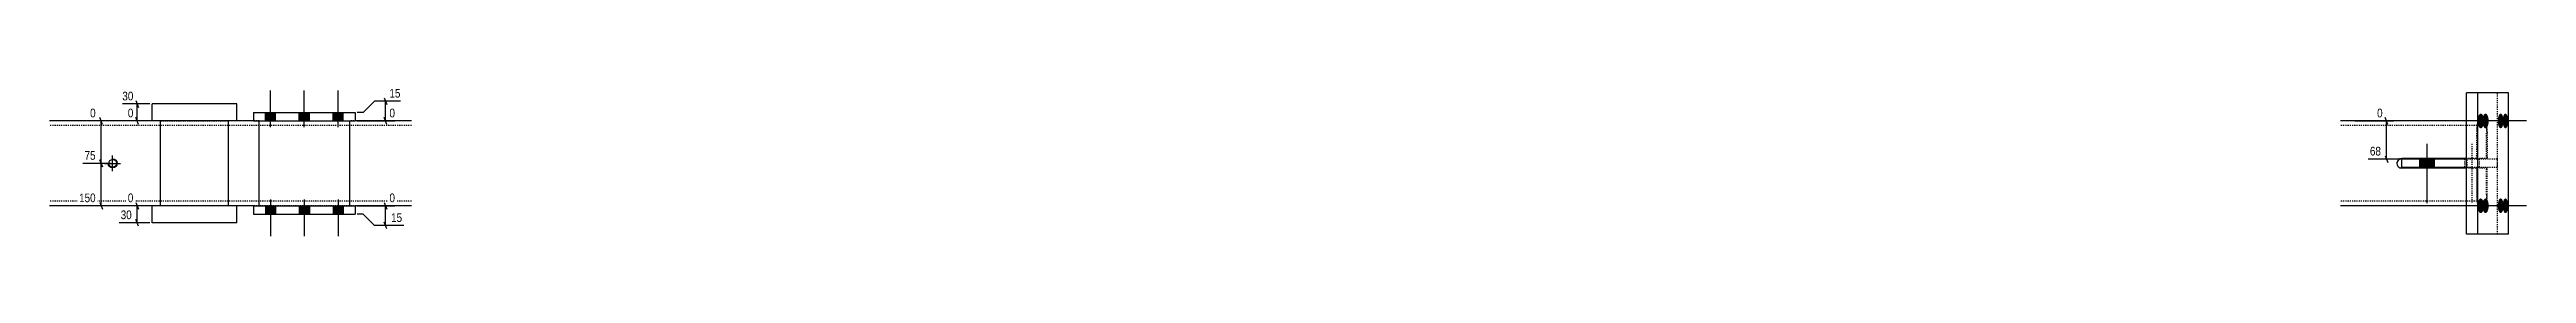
# Model space of a CAD drawing. Header units: millimetres. Extents: x 7 to 46963, y 6 to 1565.
# Drawn here: x 22836 to 27230, y 6 to 270 of the extents above; entities that cross this region are included whole.
import ezdxf

# ---------------------------------------------------------------- set-up
doc = ezdxf.new("R2010")
doc.units = ezdxf.units.MM
doc.linetypes.add('DXK_LINE_DOT2', pattern=[3.9198, 1.9599, -1.9599])
doc.layers.add('MÅLSÆTNING', color=7, linetype='Continuous')
doc.layers.add('STÅL', color=7, linetype='Continuous')
doc.styles.add('Arial Narrow', font='ARIALN.TTF', dxfattribs={"height": 0.2})

msp = doc.modelspace()

# ---------------------------------------------------------------- hatches: boundary and pattern name
at = {"layer": 'STÅL', "linetype": 'Continuous'}
for points in [[(23219.1, 209.6), (23237.1, 209.6), (23237.1, 224.6), (23219.1, 224.6)], [(23219.1, 209.6), (23237.1, 209.6), (23237.1, 224.6), (23219.1, 224.6)], [(23279.1, 209.6), (23297.1, 209.6), (23297.1, 224.6), (23279.1, 224.6)], [(23279.1, 209.6), (23297.1, 209.6), (23297.1, 224.6), (23279.1, 224.6)], [(23339.1, 209.6), (23357.1, 209.6), (23357.1, 224.6), (23339.1, 224.6)], [(23339.1, 209.6), (23357.1, 209.6), (23357.1, 224.6), (23339.1, 224.6)], [(27143.1, 209.6), (27143.2, 212.3), (27143.5, 214.9), (27144.1, 217.2), (27144.9, 219.3), (27145.9, 220.9), (27147, 222), (27148.2, 222.5), (27149.4, 222.5), (27150.5, 222), (27151.6, 220.9), (27152.6, 219.3), (27153.4, 217.2), (27154, 214.9), (27154.3, 212.3), (27154.5, 209.6), (27154.3, 206.9), (27154, 204.3), (27153.4, 202), (27152.6, 199.9), (27151.6, 198.3), (27150.5, 197.2), (27149.4, 196.7), (27148.2, 196.7), (27147, 197.2), (27145.9, 198.3), (27144.9, 199.9), (27144.1, 202), (27143.5, 204.3), (27143.2, 206.9)], [(27151.7, 209.6), (27151.9, 212.3), (27152.2, 214.9), (27152.8, 217.2), (27153.6, 219.3), (27154.5, 220.9), (27155.6, 222), (27156.7, 222.5), (27157.9, 222.5), (27159, 222), (27160.1, 220.9), (27161, 219.3), (27161.8, 217.2), (27162.4, 214.9), (27162.7, 212.3), (27162.8, 209.6), (27162.7, 206.9), (27162.4, 204.3), (27161.8, 202), (27161, 199.9), (27160.1, 198.3), (27159, 197.2), (27157.9, 196.7), (27156.7, 196.7), (27155.6, 197.2), (27154.5, 198.3), (27153.6, 199.9), (27152.8, 202), (27152.2, 204.3), (27151.9, 206.9)], [(27179, 209.6), (27179.1, 212.3), (27179.4, 214.9), (27180, 217.2), (27180.7, 219.3), (27181.5, 220.9), (27182.5, 222), (27183.6, 222.5), (27184.6, 222.5), (27185.7, 222), (27186.7, 220.9), (27187.5, 219.3), (27188.2, 217.2), (27188.8, 214.9), (27189.1, 212.3), (27189.2, 209.6), (27189.1, 206.9), (27188.8, 204.3), (27188.2, 202), (27187.5, 199.9), (27186.7, 198.3), (27185.7, 197.2), (27184.6, 196.7), (27183.6, 196.7), (27182.5, 197.2), (27181.5, 198.3), (27180.7, 199.9), (27180, 202), (27179.4, 204.3), (27179.1, 206.9)], [(27187.6, 209.6), (27187.8, 212.3), (27188.1, 214.9), (27188.6, 217.2), (27189.3, 219.3), (27190.1, 220.9), (27191.1, 222), (27192.1, 222.5), (27193.2, 222.5), (27194.2, 222), (27195.1, 220.9), (27196, 219.3), (27196.7, 217.2), (27197.2, 214.9), (27197.5, 212.3), (27197.6, 209.6), (27197.5, 206.9), (27197.2, 204.3), (27196.7, 202), (27196, 199.9), (27195.1, 198.3), (27194.2, 197.2), (27193.2, 196.7), (27192.1, 196.7), (27191.1, 197.2), (27190.1, 198.3), (27189.3, 199.9), (27188.6, 202), (27188.1, 204.3), (27187.8, 206.9)], [(27040.1, 127.1), (27066.1, 127.1), (27066.1, 142.1), (27040.1, 142.1)], [(23219.1, 44.6), (23237.1, 44.6), (23237.1, 59.6), (23219.1, 59.6)], [(23219.1, 44.6), (23237.1, 44.6), (23237.1, 59.6), (23219.1, 59.6)], [(23279.1, 44.6), (23297.1, 44.6), (23297.1, 59.6), (23279.1, 59.6)], [(23279.1, 44.6), (23297.1, 44.6), (23297.1, 59.6), (23279.1, 59.6)], [(23339.1, 44.6), (23357.1, 44.6), (23357.1, 59.6), (23339.1, 59.6)], [(23339.1, 44.6), (23357.1, 44.6), (23357.1, 59.6), (23339.1, 59.6)], [(27143.1, 59.6), (27143.2, 62.3), (27143.5, 64.9), (27144.1, 67.2), (27144.9, 69.3), (27145.9, 70.9), (27147, 72), (27148.2, 72.5), (27149.4, 72.5), (27150.5, 72), (27151.6, 70.9), (27152.6, 69.3), (27153.4, 67.2), (27154, 64.9), (27154.3, 62.3), (27154.5, 59.6), (27154.3, 56.9), (27154, 54.3), (27153.4, 52), (27152.6, 49.9), (27151.6, 48.3), (27150.5, 47.2), (27149.4, 46.7), (27148.2, 46.7), (27147, 47.2), (27145.9, 48.3), (27144.9, 49.9), (27144.1, 52), (27143.5, 54.3), (27143.2, 56.9)], [(27151.7, 59.6), (27151.9, 62.3), (27152.2, 64.9), (27152.8, 67.2), (27153.6, 69.3), (27154.5, 70.9), (27155.6, 72), (27156.7, 72.5), (27157.9, 72.5), (27159, 72), (27160.1, 70.9), (27161, 69.3), (27161.8, 67.2), (27162.4, 64.9), (27162.7, 62.3), (27162.8, 59.6), (27162.7, 56.9), (27162.4, 54.3), (27161.8, 52), (27161, 49.9), (27160.1, 48.3), (27159, 47.2), (27157.9, 46.7), (27156.7, 46.7), (27155.6, 47.2), (27154.5, 48.3), (27153.6, 49.9), (27152.8, 52), (27152.2, 54.3), (27151.9, 56.9)], [(27179, 59.6), (27179.1, 62.3), (27179.4, 64.9), (27180, 67.2), (27180.7, 69.3), (27181.5, 70.9), (27182.5, 72), (27183.6, 72.5), (27184.6, 72.5), (27185.7, 72), (27186.7, 70.9), (27187.5, 69.3), (27188.2, 67.2), (27188.8, 64.9), (27189.1, 62.3), (27189.2, 59.6), (27189.1, 56.9), (27188.8, 54.3), (27188.2, 52), (27187.5, 49.9), (27186.7, 48.3), (27185.7, 47.2), (27184.6, 46.7), (27183.6, 46.7), (27182.5, 47.2), (27181.5, 48.3), (27180.7, 49.9), (27180, 52), (27179.4, 54.3), (27179.1, 56.9)], [(27187.6, 59.6), (27187.8, 62.3), (27188.1, 64.9), (27188.6, 67.2), (27189.3, 69.3), (27190.1, 70.9), (27191.1, 72), (27192.1, 72.5), (27193.2, 72.5), (27194.2, 72), (27195.1, 70.9), (27196, 69.3), (27196.7, 67.2), (27197.2, 64.9), (27197.5, 62.3), (27197.6, 59.6), (27197.5, 56.9), (27197.2, 54.3), (27196.7, 52), (27196, 49.9), (27195.1, 48.3), (27194.2, 47.2), (27193.2, 46.7), (27192.1, 46.7), (27191.1, 47.2), (27190.1, 48.3), (27189.3, 49.9), (27188.6, 52), (27188.1, 54.3), (27187.8, 56.9)]]:
    msp.add_hatch(color=96, dxfattribs=at).paths.add_polyline_path(points)

# ---------------------------------------------------------------- linework, layer by layer
at = {"layer": 'MÅLSÆTNING', "color": 7, "linetype": 'Continuous'}
for p, q in [((23014.1, 239.6), (22965.3, 239.6)), ((22989.2, 245.6), (22994, 233.6)), ((22991.6, 209.6), (22991.6, 239.6)), ((23392.3, 224.6), (23382.1, 224.6)), ((23412.3, 244.6), (23392.3, 224.6)), ((23458.6, 244.6), (23412.3, 244.6)), ((23429.9, 250.6), (23434.7, 238.6)), ((23432.3, 209.6), (23432.3, 244.6)), ((22929.9, 203.6), (22925.1, 215.6)), ((23014.1, 209.6), (22975, 209.6)), ((22994, 203.6), (22989.2, 215.6)), ((23382.1, 209.6), (23448.9, 209.6)), ((23434.7, 203.6), (23429.9, 215.6)), ((26925.7, 209.6), (26994.2, 209.6)), ((26983.8, 203.6), (26979, 215.6)), ((26981.4, 142.1), (26981.4, 209.6)), ((22944.1, 134.6), (22895.4, 134.6)), ((22929.9, 128.6), (22925.1, 140.6)), ((22927.5, 59.6), (22927.5, 134.6)), ((27004.1, 142.1), (26949.3, 142.1)), ((26979, 148.1), (26983.8, 136.1)), ((22925.1, 65.6), (22929.9, 53.6)), ((23014.1, 59.6), (22975, 59.6)), ((22989.2, 65.6), (22994, 53.6)), ((22991.6, 29.6), (22991.6, 59.6)), ((23382.1, 59.6), (23448.9, 59.6)), ((23392.3, 44.6), (23382.1, 44.6)), ((23412.3, 24.6), (23392.3, 44.6)), ((23429.9, 65.6), (23434.7, 53.6)), ((23432.3, 24.6), (23432.3, 59.6)), ((23014.1, 29.6), (22959.5, 29.6)), ((22994, 23.6), (22989.2, 35.6)), ((23464.5, 24.6), (23412.3, 24.6)), ((23434.7, 18.6), (23429.9, 30.6))]:
    msp.add_line(p, q, dxfattribs=at)
at = {"layer": 'STÅL', "color": 2, "linetype": 'Continuous'}
for p, q in [((23168.1, 239.6), (23018.1, 239.6)), ((23018.1, 209.6), (23018.1, 239.6)), ((23168.1, 209.6), (23168.1, 239.6)), ((23198.1, 224.6), (23378.1, 224.6)), ((23198.1, 224.6), (23198.1, 209.6)), ((23378.1, 224.6), (23378.1, 209.6)), ((27123.4, 9.6), (27123.4, 259.6)), ((27198.1, 259.6), (27123.4, 259.6)), ((27143.3, 9.6), (27143.3, 259.6)), ((27198.1, 9.6), (27198.1, 259.6)), ((23018.1, 209.6), (22836.1, 209.6)), ((23168.1, 209.6), (23018.1, 209.6)), ((23033.1, 59.6), (23033.1, 209.6)), ((23153.1, 209.6), (23153.1, 59.6)), ((23198.1, 209.6), (23168.1, 209.6)), ((23198.1, 209.6), (23378.1, 209.6)), ((23208.1, 59.6), (23208.1, 209.6)), ((23368.1, 209.6), (23368.1, 59.6)), ((23478.1, 209.6), (23378.1, 209.6)), ((27123.4, 209.6), (26900.1, 209.6)), ((27008.6, 143.1), (27005.4, 142.5)), ((27123.4, 142.1), (27008.1, 142.1)), ((27008.1, 142.1), (27008.1, 127.1)), ((27123.4, 143.1), (27008.6, 143.1)), ((27005.4, 126.7), (27008.6, 126.1)), ((27123.4, 127.1), (27008.1, 127.1)), ((27123.4, 126.1), (27008.6, 126.1)), ((23018.1, 59.6), (22836.1, 59.6)), ((23168.1, 59.6), (23018.1, 59.6)), ((23018.1, 29.6), (23018.1, 59.6)), ((23168.1, 29.6), (23168.1, 59.6)), ((23198.1, 59.6), (23168.1, 59.6)), ((23198.1, 59.6), (23378.1, 59.6)), ((23198.1, 59.6), (23198.1, 44.6)), ((23198.1, 44.6), (23378.1, 44.6)), ((23378.1, 59.6), (23378.1, 44.6)), ((23478.1, 59.6), (23378.1, 59.6)), ((27123.4, 59.6), (26900.1, 59.6)), ((23168.1, 29.6), (23018.1, 29.6)), ((27198.1, 9.6), (27123.4, 9.6))]:
    msp.add_line(p, q, dxfattribs=at)
at = {"layer": 'STÅL', "color": 96, "linetype": 'Continuous'}
for p, q in [((23219.1, 209.6), (23219.1, 224.6)), ((23219.1, 209.6), (23219.1, 224.6)), ((23228.1, 198.6), (23228.1, 263.6)), ((23228.1, 198.6), (23228.1, 263.6)), ((23237.1, 209.6), (23237.1, 224.6)), ((23237.1, 209.6), (23237.1, 224.6)), ((23279.1, 209.6), (23279.1, 224.6)), ((23279.1, 209.6), (23279.1, 224.6)), ((23288.1, 198.6), (23288.1, 263.6)), ((23288.1, 198.6), (23288.1, 263.6)), ((23297.1, 209.6), (23297.1, 224.6)), ((23297.1, 209.6), (23297.1, 224.6)), ((23339.1, 209.6), (23339.1, 224.6)), ((23339.1, 209.6), (23339.1, 224.6)), ((23348.1, 198.6), (23348.1, 263.6)), ((23348.1, 198.6), (23348.1, 263.6)), ((23357.1, 209.6), (23357.1, 224.6)), ((23357.1, 209.6), (23357.1, 224.6)), ((27186, 209.6), (27081.8, 209.6)), ((27194.5, 209.6), (27090.3, 209.6)), ((27221.3, 209.6), (27117.1, 209.6)), ((27229.9, 209.6), (27125.6, 209.6)), ((22934.1, 134.6), (22962.1, 134.6)), ((22940.7, 131.5), (22940.1, 134.6)), ((22940.1, 134.6), (22940.1, 134.6)), ((22941.1, 134.6), (22941.7, 137.3)), ((22941.7, 131.9), (22941.1, 134.6)), ((22941.1, 134.6), (22941.1, 134.6)), ((22941.7, 137.3), (22943.2, 139.5)), ((22943.2, 129.6), (22941.7, 131.9)), ((22943.2, 139.5), (22945.5, 141.1)), ((22945.5, 141.1), (22948.1, 141.6)), ((22948.1, 120.6), (22948.1, 148.6)), ((22948.1, 142.6), (22948.1, 142.6)), ((22948.1, 142.6), (22951.2, 142)), ((22948.1, 141.6), (22948.1, 141.6)), ((22948.1, 141.6), (22950.8, 141.1)), ((22950.8, 141.1), (22953.1, 139.5)), ((22951.2, 142), (22953.8, 140.3)), ((22953.1, 139.5), (22954.6, 137.3)), ((22954.6, 131.9), (22953.1, 129.6)), ((22953.8, 140.3), (22955.5, 137.7)), ((22954.6, 137.3), (22955.1, 134.6)), ((22955.1, 134.6), (22954.6, 131.9)), ((22955.1, 134.6), (22955.1, 134.6)), ((22955.5, 137.7), (22956.1, 134.6)), ((22956.1, 134.6), (22955.5, 131.5)), ((22956.1, 134.6), (22956.1, 134.6)), ((27040.1, 142.1), (27040.1, 127.1)), ((27053.1, 169.1), (27053.1, 64.1)), ((27066.1, 142.1), (27066.1, 127.1)), ((22942.5, 128.9), (22940.7, 131.5)), ((22945.1, 127.2), (22942.5, 128.9)), ((22945.5, 128.1), (22943.2, 129.6)), ((22948.1, 126.6), (22945.1, 127.2)), ((22948.1, 127.6), (22945.5, 128.1)), ((22950.8, 128.1), (22948.1, 127.6)), ((22948.1, 127.6), (22948.1, 127.6)), ((22951.2, 127.2), (22948.1, 126.6)), ((22948.1, 126.6), (22948.1, 126.6)), ((22953.1, 129.6), (22950.8, 128.1)), ((22953.8, 128.9), (22951.2, 127.2)), ((22955.5, 131.5), (22953.8, 128.9)), ((23219.1, 59.6), (23219.1, 44.6)), ((23219.1, 59.6), (23219.1, 44.6)), ((23228.1, 70.6), (23228.1, 5.6)), ((23228.1, 70.6), (23228.1, 5.6)), ((23237.1, 59.6), (23237.1, 44.6)), ((23237.1, 59.6), (23237.1, 44.6)), ((23279.1, 59.6), (23279.1, 44.6)), ((23279.1, 59.6), (23279.1, 44.6)), ((23288.1, 70.6), (23288.1, 5.6)), ((23288.1, 70.6), (23288.1, 5.6)), ((23297.1, 59.6), (23297.1, 44.6)), ((23297.1, 59.6), (23297.1, 44.6)), ((23339.1, 59.6), (23339.1, 44.6)), ((23339.1, 59.6), (23339.1, 44.6)), ((23348.1, 70.6), (23348.1, 5.6)), ((23348.1, 70.6), (23348.1, 5.6)), ((23357.1, 59.6), (23357.1, 44.6)), ((23357.1, 59.6), (23357.1, 44.6)), ((27186, 59.6), (27081.8, 59.6)), ((27194.5, 59.6), (27090.3, 59.6)), ((27221.3, 59.6), (27117.1, 59.6)), ((27229.9, 59.6), (27125.6, 59.6))]:
    msp.add_line(p, q, dxfattribs=at)
at = {"layer": 'STÅL', "color": 7, "linetype": 'DXK_LINE_DOT2'}
for p, q in [((27178.3, 9.6), (27178.3, 259.6)), ((23478.1, 201.6), (22836.1, 201.6)), ((23033.1, 209.6), (23018.1, 209.6)), ((23033.1, 59.6), (23033.1, 209.6)), ((23033.1, 209.6), (23153.1, 209.6)), ((23153.1, 209.6), (23153.1, 59.6)), ((23208.1, 209.6), (23153.1, 209.6)), ((23208.1, 209.6), (23368.1, 209.6)), ((23208.1, 59.6), (23208.1, 209.6)), ((23368.1, 209.6), (23368.1, 59.6)), ((23478.1, 209.6), (23368.1, 209.6)), ((27157.6, 209.6), (26900.1, 209.6)), ((27157.6, 201.6), (26900.1, 201.6)), ((27141.8, 197.3), (27141.6, 189.6)), ((27141.6, 143.1), (27141.6, 189.6)), ((27142.4, 203.7), (27141.8, 197.3)), ((27143.2, 208.1), (27142.4, 203.7)), ((27142.6, 189.6), (27142.7, 194.2)), ((27142.6, 143.1), (27142.6, 189.6)), ((27142.7, 194.2), (27143.1, 198.1)), ((27143.1, 198.1), (27143.5, 200.7)), ((27143.2, 208.1), (27143.3, 208.3)), ((27143.3, 208.3), (27144.1, 209.6)), ((27143.5, 200.7), (27144.1, 201.6)), ((27158.5, 208.1), (27157.6, 209.6)), ((27157.6, 201.6), (27158.2, 200.7)), ((27158.2, 200.7), (27158.6, 198.1)), ((27159.3, 203.7), (27158.5, 208.1)), ((27158.6, 198.1), (27159, 194.2)), ((27159, 194.2), (27159.1, 189.6)), ((27159.1, 143.1), (27159.1, 189.6)), ((27159.9, 197.3), (27159.3, 203.7)), ((27160.1, 189.6), (27159.9, 197.3)), ((27160.1, 189.6), (27160.1, 143.1)), ((27005.4, 142.5), (27008.6, 143.1)), ((27160.1, 143.1), (27008.6, 143.1)), ((27178.1, 142.1), (27123.4, 142.1)), ((27124.6, 127.1), (27124.6, 142.1)), ((27178.1, 142.1), (27178.1, 127.1)), ((27008.6, 126.1), (27005.4, 126.7)), ((27160.1, 126.1), (27008.6, 126.1)), ((27178.1, 127.1), (27123.4, 127.1)), ((27141.6, 126.1), (27141.6, 79.6)), ((27142.6, 79.6), (27142.6, 126.1)), ((27159.1, 79.6), (27159.1, 126.1)), ((27160.1, 79.6), (27160.1, 126.1)), ((23478.1, 67.6), (22836.1, 67.6)), ((23033.1, 59.6), (23018.1, 59.6)), ((23153.1, 59.6), (23033.1, 59.6)), ((23208.1, 59.6), (23153.1, 59.6)), ((23368.1, 59.6), (23208.1, 59.6)), ((23478.1, 59.6), (23368.1, 59.6)), ((27157.6, 67.6), (26900.1, 67.6)), ((27157.6, 59.6), (26900.1, 59.6)), ((27141.6, 79.6), (27141.8, 71.9)), ((27141.8, 71.9), (27142.4, 65.5)), ((27142.4, 65.5), (27143.2, 61.1)), ((27142.7, 75), (27142.6, 79.6)), ((27143.1, 71.1), (27142.7, 75)), ((27143.5, 68.5), (27143.1, 71.1)), ((27143.2, 61.1), (27144.1, 59.6)), ((27144.1, 67.6), (27143.5, 68.5)), ((27158.2, 68.5), (27157.6, 67.6)), ((27157.6, 59.6), (27158.5, 61.1)), ((27158.6, 71.1), (27158.2, 68.5)), ((27158.5, 61.1), (27159.3, 65.5)), ((27159, 75), (27158.6, 71.1)), ((27159.1, 79.6), (27159, 75)), ((27159.3, 65.5), (27159.9, 71.9)), ((27159.9, 71.9), (27160.1, 79.6))]:
    msp.add_line(p, q, dxfattribs=at)
at = {"layer": 'STÅL', "color": 96, "linetype": 'DXK_LINE_DOT2'}
for p, q in [((27120.1, 142.1), (27120.1, 127.1)), ((27133.1, 169.1), (27133.1, 64.1)), ((27146.1, 142.1), (27146.1, 127.1))]:
    msp.add_line(p, q, dxfattribs=at)
at = {"layer": 'STÅL', "color": 2, "linetype": 'Continuous'}
msp.add_arc((27008.6, 134.6), 8.5, 112.5, 247.5, dxfattribs=at)
at = {"layer": 'STÅL', "color": 7, "linetype": 'DXK_LINE_DOT2'}
msp.add_arc((27008.6, 134.6), 8.5, 112.5, 247.5, dxfattribs=at)

# ---------------------------------------------------------------- next in the draw order: wipeouts: each hides what was drawn before it
at = {"color": 0, "linetype": 'Continuous'}
for points in [[(22988, 242.8), (22988, 265.2), (22962.1, 265.2), (22962.1, 242.8)], [(23461.8, 247.8), (23461.8, 270.2), (23435.9, 270.2), (23435.9, 247.8)], [(26977.8, 212.8), (26977.8, 235.2), (26961.7, 235.2), (26961.7, 212.8)], [(22921, 137.8), (22921, 160.2), (22895.1, 160.2), (22895.1, 137.8)], [(26974.9, 145.3), (26974.9, 167.7), (26949, 167.7), (26949, 145.3)], [(22988, 62.8), (22988, 85.2), (22971.8, 85.2), (22971.8, 62.8)], [(23452.1, 62.8), (23452.1, 85.2), (23435.9, 85.2), (23435.9, 62.8)]]:
    msp.add_wipeout(points, dxfattribs=at).dxf.layer = 'MÅLSÆTNING'

# ---------------------------------------------------------------- next in the draw order: linework, layer by layer
at = {"layer": 'MÅLSÆTNING', "color": 7, "linetype": 'Continuous'}
for p, q in [((22927.5, 134.6), (22927.5, 209.6)), ((22944.1, 134.6), (22895.4, 134.6)), ((22925.1, 140.6), (22929.9, 128.6))]:
    msp.add_line(p, q, dxfattribs=at)

# ---------------------------------------------------------------- next in the draw order: texts
at = {"layer": 'MÅLSÆTNING', "color": 3, "linetype": 'Continuous', "style": 'Arial Narrow'}
for s, height, p in [('0', 15.3, (26964.9, 216)), ('75', 15.27, (22898.3, 141)), ('68', 15.27, (26952.2, 148.5))]:
    msp.add_text(s, height=height, dxfattribs=at).set_placement(p)

# ---------------------------------------------------------------- next in the draw order: wipeouts: each hides what was drawn before it
at = {"color": 0, "linetype": 'Continuous'}
for points in [[(22988, 212.8), (22988, 235.2), (22971.8, 235.2), (22971.8, 212.8)], [(23452.1, 212.8), (23452.1, 235.2), (23435.9, 235.2), (23435.9, 212.8)], [(22985.1, 32.8), (22985.1, 55.2), (22959.2, 55.2), (22959.2, 32.8)], [(23464.7, 27.8), (23464.7, 50.2), (23438.8, 50.2), (23438.8, 27.8)]]:
    msp.add_wipeout(points, dxfattribs=at).dxf.layer = 'MÅLSÆTNING'

# ---------------------------------------------------------------- next in the draw order: linework, layer by layer
at = {"layer": 'MÅLSÆTNING', "color": 7, "linetype": 'Continuous'}
for p, q in [((23014.1, 209.6), (22905.1, 209.6)), ((23014.1, 59.6), (22885.6, 59.6))]:
    msp.add_line(p, q, dxfattribs=at)

# ---------------------------------------------------------------- next in the draw order: texts
at = {"layer": 'MÅLSÆTNING', "color": 3, "linetype": 'Continuous', "style": 'Arial Narrow'}
for s, height, p in [('15', 15.27, (23439.1, 251)), ('30', 15.27, (22965.3, 246)), ('0', 15.3, (22975, 216)), ('0', 15.3, (23439.1, 216)), ('30', 15.27, (22962.4, 36)), ('0', 15.3, (22975, 66)), ('0', 15.3, (23439.1, 66)), ('15', 15.27, (23442, 31))]:
    msp.add_text(s, height=height, dxfattribs=at).set_placement(p)

# ---------------------------------------------------------------- next in the draw order: wipeouts: each hides what was drawn before it
at = {"color": 0, "linetype": 'Continuous'}
for points in [[(22921, 212.8), (22921, 235.2), (22904.9, 235.2), (22904.9, 212.8)], [(22921, 62.8), (22921, 85.2), (22885.4, 85.2), (22885.4, 62.8)]]:
    msp.add_wipeout(points, dxfattribs=at).dxf.layer = 'MÅLSÆTNING'

# ---------------------------------------------------------------- next in the draw order: texts
at = {"layer": 'MÅLSÆTNING', "color": 3, "linetype": 'Continuous', "style": 'Arial Narrow'}
for s, height, p in [('0', 15.3, (22908.1, 216)), ('150', 15.27, (22888.6, 66))]:
    msp.add_text(s, height=height, dxfattribs=at).set_placement(p)

doc.saveas('drawing.dxf')
